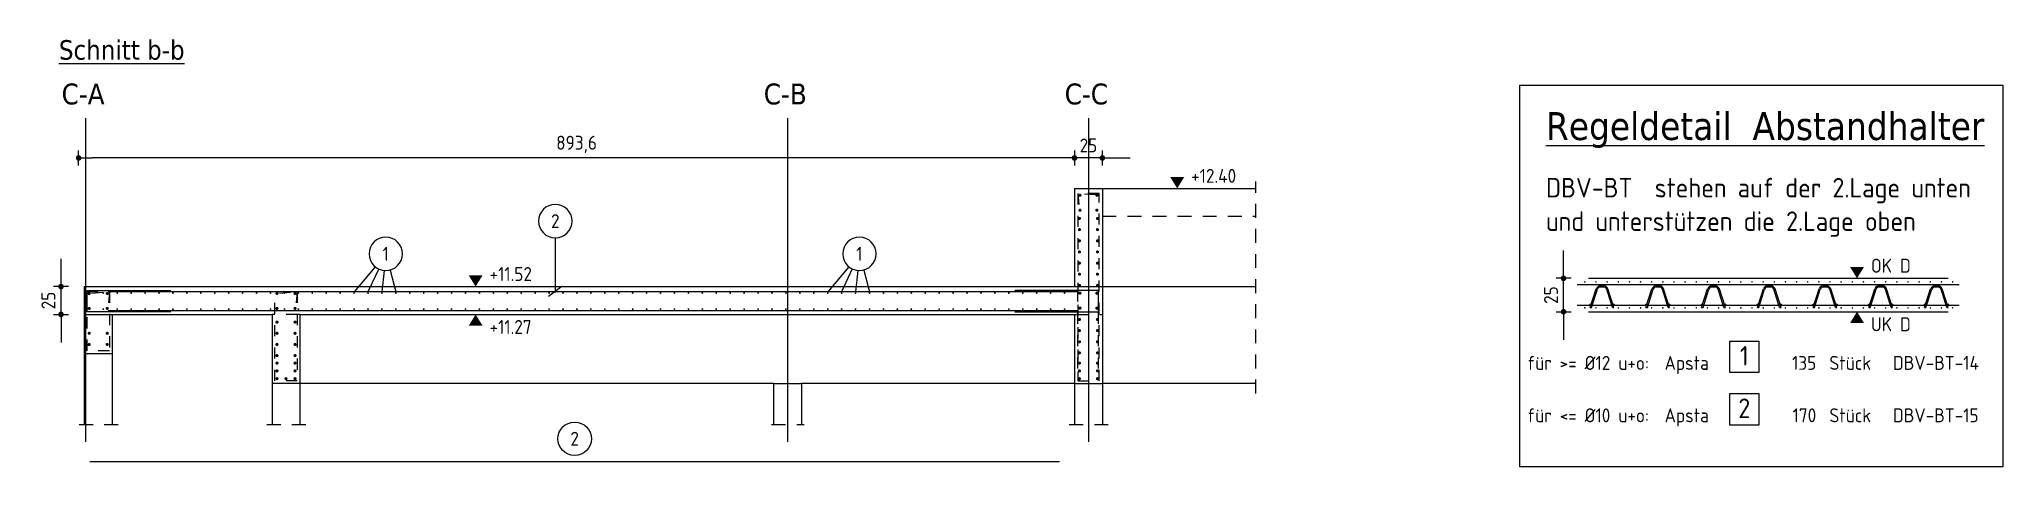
# Model space of a CAD drawing. Extents: x -3 to 123, y 0 to 106.
# Drawn here: x 23.18 to 40.79, y 63.82 to 67.65 of the extents above; entities that cross this region are included whole.
import ezdxf
from ezdxf.enums import TextEntityAlignment as Align

# ---------------------------------------------------------------- set-up
doc = ezdxf.new("R2010")
doc.units = 0
doc.header["$LTSCALE"] = 0.5
doc.header["$MEASUREMENT"] = 0
doc.header["$PDMODE"] = 2
for name, pattern in [('AUSGEZOGEN', [1000.01, 1000, 0.01]), ('HIDDEN', [0.375, 0.25, -0.125]), ('HIDDEN2', [0.187, 0.125, -0.062])]:
    doc.linetypes.add(name, pattern=pattern)
doc.layers.get('0').update_dxf_attribs({"linetype": 'CONTINUOUS'})
doc.layers.get('Defpoints').update_dxf_attribs({"linetype": 'CONTINUOUS'})
for name, color, linetype in [('ACHSEN', 7, 'CONTINUOUS'), ('AFU', 9, 'CONTINUOUS'), ('APS', 7, 'CONTINUOUS'), ('BETON', 7, 'CONTINUOUS'), ('koten', 7, 'CONTINUOUS'), ('MASSE', 7, 'CONTINUOUS'), ('RND', 7, 'CONTINUOUS'), ('SCHNITTE', 7, 'CONTINUOUS'), ('TEXT', 7, 'CONTINUOUS'), ('UZ', 7, 'CONTINUOUS'), ('VERDECKT', 7, 'CONTINUOUS')]:
    doc.layers.add(name, color=color, linetype=linetype)
doc.styles.add('HELV', font='tahoma.ttf')
doc.styles.get("Standard").update_dxf_attribs({"font": 'iso'})
doc.styles.add('TXT', font='isocp.shx')
doc.linetypes.add('AFU_50K', pattern='A,0.15,["/",Standard,S=0.2,R=0,X=-0.01,Y=-0.1],0.07,["/",Standard,S=0.2,R=0,X=-0.01,Y=-0.1],0.15', length=0.37)
doc.linetypes.add('AFU_50L', pattern='A,0.75,["/",Standard,S=0.2,R=0,X=-0.01,Y=-0.1],0.07,["/",Standard,S=0.2,R=0,X=-0.01,Y=-0.1],0.75', length=1.57)
doc.dimstyles.new('DOT_I', dxfattribs={"dimscale": 0.5, "dimtxt": 0.25, "dimasz": 0.25, "dimexe": 0.1, "dimexo": 0.3, "dimgap": 0.1, "dimtad": 1, "dimdec": 3, "dimzin": 3, "dimtxsty": 'TXT', "dimblk": 'DOT', "dimblk1": 'DOT', "dimblk2": 'DOT', "dimsah": 1, "dimcen": 0.1, "dimse1": 1, "dimse2": 1, "dimazin": 0, "dimtfac": 1, "dimtdec": 4, "dimtix": 1, "dimtmove": 2, "dimatfit": 3, "dimldrblk": 'DOT', "dimfxl": 0.7, "dimfxlon": 1, "dimtvp": 1, "dimtolj": 1, "dimtzin": 0, "dimarcsym": 0})

msp = doc.modelspace()

# ---------------------------------------------------------------- texts
at = {"layer": 'ACHSEN', "color": 6, "linetype": 'AUSGEZOGEN', "style": 'HELV'}
for s, p in [('C-A', (23.3774, 67.0679)), ('C-B', (29.6774, 67.0679)), ('C-C', (32.3774, 67.0679))]:
    msp.add_text(s, height=0.1875, dxfattribs=at).set_placement(p)
at = {"layer": 'TEXT', "color": 1, "linetype": 'AUSGEZOGEN', "style": 'HELV'}
msp.add_text('%%USchnitt b-b', height=0.175, dxfattribs=at).set_placement((23.3534, 67.4693))
at = {"layer": 'TEXT', "color": 6, "linetype": 'Continuous', "style": 'HELV'}
msp.add_text('%%URegeldetail  Abstandhalter', height=0.25, dxfattribs=at).set_placement((36.6961, 66.6739), align=Align.BOTTOM_LEFT)
at = {"layer": 'TEXT', "color": 1, "linetype": 'Continuous', "style": 'TXT'}
for s, p in [('DBV-BT  stehen auf der 2.Lage unten', (36.6961, 66.1815)), ('und unterstützen die 2.Lage oben', (36.6961, 65.8815))]:
    msp.add_text(s, height=0.175, dxfattribs=at).set_placement(p, align=Align.BOTTOM_LEFT)
at = {"layer": 'TEXT', "color": 7, "linetype": 'AUSGEZOGEN', "style": 'TXT'}
for s, p in [('für >= %%C12 u+o:', (36.5275, 64.6879)), ('für <= %%C10 u+o:', (36.5275, 64.2181))]:
    msp.add_text(s, height=0.125, dxfattribs=at).set_placement(p)

# ---------------------------------------------------------------- blocks, each defined once
blk = doc.blocks.new('okrd_o')
at = {"layer": 'koten', "color": 7, "linetype": 'Continuous'}
blk.add_solid([(-0.125, 0.202), (0.125, 0.202), (0, 0)], dxfattribs=at)
at = {"layer": 'koten', "style": 'TXT'}
blk.add_attdef('OKRD', (0.25, 0.1), '', height=0.25, dxfattribs=at)
blk = doc.blocks.new('okrd_u')
at = {"layer": 'koten', "color": 7, "linetype": 'Continuous'}
blk.add_solid([(-0.125, -0.202), (0.125, -0.202), (0, 0)], dxfattribs=at)
at = {"layer": 'koten', "style": 'TXT'}
blk.add_attdef('OKRD', (0.25, -0.35), '', height=0.25, dxfattribs=at)
blk = doc.blocks.new('DOT')
at = {"color": 0, "linetype": 'ByBlock'}
for p, q in [((0, 0), (-1, 0)), ((0, 0.54), (0, -0.54))]:
    blk.add_line(p, q, dxfattribs=at)
at = {"color": 0, "linetype": 'ByBlock', "const_width": 0.2}
blk.add_lwpolyline([(-0.1, 0, 1), (0.1, 0, 1)], format="xyb", close=True, dxfattribs=at)
blk = doc.blocks.new('*D111')
at = {"layer": 'Defpoints', "color": 0, "linetype": 'AUSGEZOGEN', "transparency": 16777216}
for p in [(23.53, 66.588), (23.53, 66.588), (32.466, 66.588)]:
    blk.add_point(p, dxfattribs=at)
at = {"layer": 'MASSE', "color": 0, "linetype": 'AUSGEZOGEN', "lineweight": -2, "transparency": 16777216}
blk.add_line((32.341, 66.588), (23.655, 66.588), dxfattribs=at)
at = {"layer": 'MASSE', "color": 0, "linetype": 'AUSGEZOGEN', "lineweight": -2, "transparency": 16777216, "xscale": 0.125, "yscale": 0.125, "zscale": 0.125, "rotation": 180}
blk.add_blockref('DOT', (23.53, 66.588), dxfattribs=at)
at = {"layer": 'MASSE', "color": 0, "linetype": 'AUSGEZOGEN', "lineweight": -2, "transparency": 16777216, "xscale": 0.125, "yscale": 0.125, "zscale": 0.125}
blk.add_blockref('DOT', (32.466, 66.588), dxfattribs=at)
at = {"layer": 'MASSE', "color": 0, "linetype": 'AUSGEZOGEN', "transparency": 16777216, "insert": (27.998, 66.71), "char_height": 0.125, "attachment_point": 5, "style": 'TXT'}
blk.add_mtext('\\A1;893,6', dxfattribs=at)
blk = doc.blocks.new('*D112')
at = {"layer": 'Defpoints', "color": 0, "linetype": 'AUSGEZOGEN', "transparency": 16777216}
for p in [(23.372, 65.435), (23.372, 65.435), (23.372, 65.185)]:
    blk.add_point(p, dxfattribs=at)
at = {"layer": 'MASSE', "color": 0, "linetype": 'AUSGEZOGEN', "lineweight": -2, "transparency": 16777216}
for p, q in [((23.372, 65.56), (23.372, 65.685)), ((23.372, 65.185), (23.372, 65.435)), ((23.372, 65.06), (23.372, 64.935))]:
    blk.add_line(p, q, dxfattribs=at)
at = {"layer": 'MASSE', "color": 0, "linetype": 'AUSGEZOGEN', "lineweight": -2, "transparency": 16777216, "xscale": 0.125, "yscale": 0.125, "zscale": 0.125}
for p, rotation in [((23.372, 65.435), 270), ((23.372, 65.185), 90)]:
    blk.add_blockref('DOT', p, dxfattribs=dict(at, rotation=rotation))
at = {"layer": 'MASSE', "color": 0, "linetype": 'AUSGEZOGEN', "transparency": 16777216, "insert": (23.259, 65.31), "char_height": 0.125, "attachment_point": 5, "rotation": 90, "style": 'TXT'}
blk.add_mtext('\\A1;25', dxfattribs=at)
blk = doc.blocks.new('*D113')
at = {"layer": 'Defpoints', "color": 0, "linetype": 'AUSGEZOGEN', "transparency": 16777216}
for p in [(32.466, 66.588), (32.466, 66.588), (32.716, 66.588)]:
    blk.add_point(p, dxfattribs=at)
at = {"layer": 'MASSE', "color": 0, "linetype": 'AUSGEZOGEN', "lineweight": -2, "transparency": 16777216}
for p, q in [((32.341, 66.588), (32.216, 66.588)), ((32.716, 66.588), (32.466, 66.588)), ((32.841, 66.588), (32.966, 66.588))]:
    blk.add_line(p, q, dxfattribs=at)
at = {"layer": 'MASSE', "color": 0, "linetype": 'AUSGEZOGEN', "lineweight": -2, "transparency": 16777216, "xscale": 0.125, "yscale": 0.125, "zscale": 0.125}
blk.add_blockref('DOT', (32.466, 66.588), dxfattribs=at)
at = {"layer": 'MASSE', "color": 0, "linetype": 'AUSGEZOGEN', "lineweight": -2, "transparency": 16777216, "xscale": 0.125, "yscale": 0.125, "zscale": 0.125, "rotation": 180}
blk.add_blockref('DOT', (32.716, 66.588), dxfattribs=at)
at = {"layer": 'MASSE', "color": 0, "linetype": 'AUSGEZOGEN', "transparency": 16777216, "insert": (32.591, 66.7), "char_height": 0.125, "attachment_point": 5, "style": 'TXT'}
blk.add_mtext('\\A1;25', dxfattribs=at)
blk = doc.blocks.new('RND_HIN')
at = {"layer": 'RND', "color": 7, "linetype": 'Continuous'}
blk.add_circle((0, 0), 0.3, dxfattribs=at)
at = {"layer": 'RND', "color": 7, "linetype": 'Continuous', "style": 'TXT'}
blk.add_attdef('POSI', text='', height=0.25, dxfattribs=at).set_placement((0, 0), align=Align.MIDDLE)
blk = doc.blocks.new('lei_gre')
at = {"layer": 'RND', "color": 7, "linetype": 'Continuous'}
for p, q in [((-0.09, -0.12), (0.09, 0.12)), ((0, 0.15), (0, -0.15))]:
    blk.add_line(p, q, dxfattribs=at)
blk = doc.blocks.new('APS_AUSZ')
at = {"layer": 'APS', "color": 1, "linetype": 'Continuous'}
blk.add_lwpolyline([(0.261, 0), (-0.261, 0), (-0.261, 0.565), (0.261, 0.565)], close=True, dxfattribs=at)
at = {"layer": 'APS', "color": 7, "linetype": 'Continuous', "style": 'TXT'}
for s, p in [('Apsta', (-1.43, 0.049)), ('Stück', (1.528, 0.049))]:
    blk.add_text(s, height=0.25, dxfattribs=at).set_placement(p)
at = {"layer": 'APS', "color": 1, "linetype": 'Continuous', "style": 'TXT'}
blk.add_attdef('POSA', text='', height=0.35, dxfattribs=at).set_placement((0, 0.126), align=Align.CENTER)
at = {"layer": 'APS', "color": 7, "linetype": 'Continuous', "style": 'TXT'}
blk.add_attdef('STKA', text='', height=0.25, dxfattribs=at).set_placement((1.291, 0.049), align=Align.RIGHT)
blk.add_attdef('ARTA', (2.668, 0.049), '', height=0.25, dxfattribs=at)
at = {"layer": 'APS', "style": 'TXT'}
blk.add_attdef('TEXTA', (3.962, 0.049), '', height=0.25, dxfattribs=at)
blk = doc.blocks.new('*D142')
at = {"layer": 'Defpoints', "color": 0, "linetype": 'AUSGEZOGEN', "transparency": 16777216}
for p in [(36.854, 65.509), (36.854, 65.509), (36.854, 65.209)]:
    blk.add_point(p, dxfattribs=at)
at = {"layer": 'MASSE', "color": 0, "linetype": 'AUSGEZOGEN', "lineweight": -2, "transparency": 16777216}
for p, q in [((36.854, 65.634), (36.854, 65.759)), ((36.854, 65.209), (36.854, 65.509)), ((36.854, 65.084), (36.854, 64.959))]:
    blk.add_line(p, q, dxfattribs=at)
at = {"layer": 'MASSE', "color": 0, "linetype": 'AUSGEZOGEN', "lineweight": -2, "transparency": 16777216, "xscale": 0.125, "yscale": 0.125, "zscale": 0.125}
for p, rotation in [((36.854, 65.509), 270), ((36.854, 65.209), 90)]:
    blk.add_blockref('DOT', p, dxfattribs=dict(at, rotation=rotation))
at = {"layer": 'MASSE', "color": 0, "linetype": 'AUSGEZOGEN', "transparency": 16777216, "insert": (36.741, 65.359), "char_height": 0.125, "attachment_point": 5, "rotation": 90, "style": 'TXT'}
blk.add_mtext('\\A1;25', dxfattribs=at)
blk = doc.blocks.new('152928')
at = {"layer": 'RND', "color": 9, "linetype": 'Continuous'}
for p, q in [((-0.098, -0.206), (-0.044, -0.039)), ((-0.085, -0.206), (-0.033, -0.043)), ((-0.002, -0.012), (0.019, -0.012)), ((-0.002, -0.023), (0.019, -0.023)), ((0.102, -0.206), (0.051, -0.043)), ((0.115, -0.206), (0.061, -0.039)), ((-0.098, -0.206), (-0.085, -0.206)), ((0.102, -0.206), (0.115, -0.206))]:
    blk.add_line(p, q, dxfattribs=at)
for centre in [(0.009, -0.006), (-0.093, -0.181), (0.111, -0.181)]:
    blk.add_circle(centre, 0.00579, dxfattribs=at)
for centre, radius, start, end in [((-0.002, -0.058), 0.0463, 90, 155), ((-0.002, -0.058), 0.0347, 90, 155), ((0.019, -0.058), 0.0463, 25, 90), ((0.019, -0.058), 0.0347, 25, 90)]:
    blk.add_arc(centre, radius, start, end, dxfattribs=at)

# ---------------------------------------------------------------- dimensions: what is measured, and where the dimension line sits
at = {"layer": 'MASSE', "color": 7, "linetype": 'AUSGEZOGEN'}
for base, p1, p2, override, picture, middle in [((23.5299, 66.5879), (32.466, 66.5879), (23.5299, 66.5879), {"dimdec": 1, "dimlfac": 100}, '*D111', (27.998, 66.7097)), ((32.466, 66.5879), (32.716, 66.5879), (32.466, 66.5879), {"dimdec": 0, "dimlfac": 100}, '*D113', (32.591, 66.7004))]:
    dim = msp.add_linear_dim(base=base, p1=p1, p2=p2, dimstyle='DOT_I', override=override, dxfattribs=at)
    dim.commit()
    dim.dimension.update_dxf_attribs({"geometry": picture, "text_midpoint": middle})
dim = msp.add_linear_dim(base=(36.8537, 65.5094), p1=(36.8537, 65.2094), p2=(36.8537, 65.5094), angle=90, text='25', dimstyle='DOT_I', override={"dimdec": 0, "dimlfac": 100}, dxfattribs=at)
dim.commit()
dim.dimension.update_dxf_attribs({"geometry": '*D142', "text_midpoint": (36.7412, 65.3594)})
dim = msp.add_linear_dim(base=(23.3715, 65.435), p1=(23.3715, 65.185), p2=(23.3715, 65.435), angle=90, dimstyle='DOT_I', override={"dimdec": 0, "dimlfac": 100}, dxfattribs=at)
dim.commit()
dim.dimension.update_dxf_attribs({"geometry": '*D112', "text_midpoint": (23.259, 65.31)})

# ---------------------------------------------------------------- linework, layer by layer
at = {"layer": 'ACHSEN', "color": 140, "linetype": 'AUSGEZOGEN'}
for p, q in [((23.591, 66.9459), (23.591, 64.0441)), ((29.891, 66.9459), (29.891, 64.0441)), ((32.591, 66.9459), (32.591, 64.0441))]:
    msp.add_line(p, q, dxfattribs=at)
at = {"layer": 'AFU', "color": 9, "linetype": 'AFU_50K'}
for p, q in [((32.466, 65.435), (32.716, 65.435)), ((23.581, 65.185), (23.831, 65.185)), ((29.766, 64.565), (30.016, 64.565))]:
    msp.add_line(p, q, dxfattribs=at)
at = {"layer": 'AFU', "color": 9, "linetype": 'AFU_50L'}
msp.add_line((32.716, 65.435), (34.0921, 65.435), dxfattribs=at)
at = {"layer": 'BETON', "color": 6, "linetype": 'AUSGEZOGEN'}
for p, q in [((32.466, 66.315), (32.716, 66.315)), ((32.466, 66.315), (32.466, 65.435)), ((32.716, 66.315), (32.716, 64.565)), ((23.581, 65.435), (32.466, 65.435)), ((23.581, 65.435), (23.581, 64.835)), ((37.0773, 65.5094), (40.3048, 65.5094)), ((37.0773, 65.2094), (40.3048, 65.2094)), ((23.831, 65.185), (23.831, 64.835)), ((23.831, 65.185), (25.266, 65.185)), ((25.266, 65.185), (25.266, 64.565)), ((25.516, 65.185), (32.466, 65.185)), ((25.516, 65.185), (25.516, 64.565)), ((32.466, 65.185), (32.466, 64.565)), ((23.581, 64.835), (23.831, 64.835)), ((25.516, 64.565), (25.266, 64.565)), ((32.466, 64.565), (32.716, 64.565))]:
    msp.add_line(p, q, dxfattribs=at)
at = {"layer": 'BETON', "color": 7, "linetype": 'AUSGEZOGEN'}
msp.add_line((32.716, 66.315), (34.0921, 66.315), dxfattribs=at)
at = {"layer": 'RND', "color": 102, "linetype": 'AUSGEZOGEN'}
for p, q in [((27.8073, 65.8716), (27.8073, 65.3818)), ((26.1899, 65.6132), (26.0016, 65.3873)), ((26.2224, 65.5926), (26.1266, 65.3873)), ((26.2709, 65.5792), (26.2516, 65.3873)), ((26.3244, 65.5835), (26.3766, 65.3873)), ((30.4399, 65.6132), (30.2516, 65.3873)), ((30.4724, 65.5926), (30.3766, 65.3873)), ((30.5209, 65.5792), (30.5016, 65.3873)), ((30.5744, 65.5835), (30.6266, 65.3873))]:
    msp.add_line(p, q, dxfattribs=at)
at = {"layer": 'RND', "color": 3, "linetype": 'HIDDEN2'}
for points in [[(32.6554, 66.256), (32.496, 66.27), (32.496, 64.59), (32.686, 64.59), (32.686, 66.27), (32.496, 66.27), (32.51, 66.1106)], [(23.6466, 65.376), (23.806, 65.39), (23.806, 64.86), (23.606, 64.86), (23.606, 65.39), (23.806, 65.39), (23.7921, 65.2306)], [(25.3316, 65.376), (25.491, 65.39), (25.491, 64.59), (25.291, 64.59), (25.291, 65.39), (25.491, 65.39), (25.4771, 65.2306)], [(32.6817, 64.7), (32.6817, 65.4), (32.4917, 65.4), (32.4917, 64.7)]]:
    msp.add_lwpolyline(points, dxfattribs=at)
at = {"layer": 'RND', "color": 3, "linetype": 'AUSGEZOGEN', "const_width": 0.014}
for points in [[(32.508, 66.2534, -1), (32.522, 66.2534, -1)], [(32.6734, 66.2534, 1), (32.6594, 66.2534, 1)], [(32.508, 66.1192, 1), (32.522, 66.1192, 1)], [(32.6734, 66.1192, -1), (32.6594, 66.1192, -1)], [(32.503, 66.0456, 1), (32.517, 66.0456, 1)], [(32.503, 65.9456, 1), (32.517, 65.9456, 1)], [(32.679, 66.0456, -1), (32.665, 66.0456, -1)], [(32.679, 65.9456, -1), (32.665, 65.9456, -1)], [(32.503, 65.8456, 1), (32.517, 65.8456, 1)], [(32.503, 65.7456, 1), (32.517, 65.7456, 1)], [(32.679, 65.8456, -1), (32.665, 65.8456, -1)], [(32.679, 65.7456, -1), (32.665, 65.7456, -1)], [(32.503, 65.6456, 1), (32.517, 65.6456, 1)], [(32.503, 65.5456, 1), (32.517, 65.5456, 1)], [(32.679, 65.6456, -1), (32.665, 65.6456, -1)], [(32.679, 65.5456, -1), (32.665, 65.5456, -1)], [(23.618, 65.3734, -1), (23.632, 65.3734, -1)], [(23.794, 65.3734, 1), (23.78, 65.3734, 1)], [(25.303, 65.3734, -1), (25.317, 65.3734, -1)], [(25.479, 65.3734, 1), (25.465, 65.3734, 1)], [(32.503, 65.4456, 1), (32.517, 65.4456, 1)], [(32.508, 65.376, -1), (32.522, 65.376, -1)], [(32.6734, 65.376, 1), (32.6594, 65.376, 1)], [(32.679, 65.4456, -1), (32.665, 65.4456, -1)], [(23.618, 65.2392, 1), (23.632, 65.2392, 1)], [(23.794, 65.2392, -1), (23.78, 65.2392, -1)], [(25.303, 65.2392, 1), (25.317, 65.2392, 1)], [(25.479, 65.2392, -1), (25.465, 65.2392, -1)], [(32.508, 65.2418, 1), (32.522, 65.2418, 1)], [(32.6734, 65.2418, -1), (32.6594, 65.2418, -1)], [(23.618, 65.0162, 1), (23.632, 65.0162, 1)], [(23.794, 65.0162, -1), (23.78, 65.0162, -1)], [(25.303, 65.1162, 1), (25.317, 65.1162, 1)], [(25.303, 65.0162, 1), (25.317, 65.0162, 1)], [(25.479, 65.1162, -1), (25.465, 65.1162, -1)], [(25.479, 65.0162, -1), (25.465, 65.0162, -1)], [(32.503, 65.1401, 1), (32.517, 65.1401, 1)], [(32.503, 65.0401, 1), (32.517, 65.0401, 1)], [(32.679, 65.1401, -1), (32.665, 65.1401, -1)], [(32.679, 65.0401, -1), (32.665, 65.0401, -1)], [(23.618, 64.9162, 1), (23.632, 64.9162, 1)], [(23.794, 64.9162, -1), (23.78, 64.9162, -1)], [(25.303, 64.9162, 1), (25.317, 64.9162, 1)], [(25.479, 64.9162, -1), (25.465, 64.9162, -1)], [(32.503, 64.9401, 1), (32.517, 64.9401, 1)], [(32.503, 64.8401, 1), (32.517, 64.8401, 1)], [(32.679, 64.9401, -1), (32.665, 64.9401, -1)], [(32.679, 64.8401, -1), (32.665, 64.8401, -1)], [(25.303, 64.8162, 1), (25.317, 64.8162, 1)], [(25.303, 64.7492, 1), (25.317, 64.7492, 1)], [(25.303, 64.6792, 1), (25.317, 64.6792, 1)], [(25.479, 64.8162, -1), (25.465, 64.8162, -1)], [(25.479, 64.7492, -1), (25.465, 64.7492, -1)], [(25.479, 64.6792, -1), (25.465, 64.6792, -1)], [(32.503, 64.7492, 1), (32.517, 64.7492, 1)], [(32.503, 64.6792, 1), (32.517, 64.6792, 1)], [(32.679, 64.7492, -1), (32.665, 64.7492, -1)], [(32.679, 64.6792, -1), (32.665, 64.6792, -1)], [(25.303, 64.6092, 1), (25.317, 64.6092, 1)], [(25.384, 64.6092, 1), (25.398, 64.6092, 1)], [(25.479, 64.6092, -1), (25.465, 64.6092, -1)], [(32.503, 64.6092, 1), (32.517, 64.6092, 1)], [(32.679, 64.6092, -1), (32.665, 64.6092, -1)]]:
    msp.add_lwpolyline(points, format="xyb", close=True, dxfattribs=at)
at = {"layer": 'RND', "color": 1, "linetype": 'AUSGEZOGEN'}
for points in [[(24.356, 65.21), (23.606, 65.21), (23.606, 65.4), (24.356, 65.4)], [(23.796, 65.39), (32.496, 65.39)], [(31.931, 65.21), (32.681, 65.21), (32.681, 65.4), (31.931, 65.4)], [(36.9773, 65.4544), (40.4048, 65.4544)], [(23.796, 65.22), (32.496, 65.22)], [(36.9773, 65.267), (40.4048, 65.267)], [(23.631, 63.8681), (32.331, 63.8681)]]:
    msp.add_lwpolyline(points, dxfattribs=at)
at = {"layer": 'RND', "color": 7, "linetype": 'AUSGEZOGEN'}
for points, const_width in [([(23.6226, 65.3773, -1), (23.6306, 65.3773, -1)], 0.008), ([(23.7476, 65.3773, -1), (23.7556, 65.3773, -1)], 0.008), ([(23.8726, 65.3773, -1), (23.8806, 65.3773, -1)], 0.008), ([(23.9976, 65.3773, -1), (24.0056, 65.3773, -1)], 0.008), ([(24.1226, 65.3773, -1), (24.1306, 65.3773, -1)], 0.008), ([(24.2476, 65.3773, -1), (24.2556, 65.3773, -1)], 0.008), ([(24.3726, 65.3773, -1), (24.3806, 65.3773, -1)], 0.008), ([(24.4976, 65.3773, -1), (24.5056, 65.3773, -1)], 0.008), ([(24.6226, 65.3773, -1), (24.6306, 65.3773, -1)], 0.008), ([(24.7476, 65.3773, -1), (24.7556, 65.3773, -1)], 0.008), ([(24.8726, 65.3773, -1), (24.8806, 65.3773, -1)], 0.008), ([(24.9976, 65.3773, -1), (25.0056, 65.3773, -1)], 0.008), ([(25.1226, 65.3773, -1), (25.1306, 65.3773, -1)], 0.008), ([(25.2476, 65.3773, -1), (25.2556, 65.3773, -1)], 0.008), ([(25.3726, 65.3773, -1), (25.3806, 65.3773, -1)], 0.008), ([(25.4976, 65.3773, -1), (25.5056, 65.3773, -1)], 0.008), ([(25.6226, 65.3773, -1), (25.6306, 65.3773, -1)], 0.008), ([(25.7476, 65.3773, -1), (25.7556, 65.3773, -1)], 0.008), ([(25.8726, 65.3773, -1), (25.8806, 65.3773, -1)], 0.008), ([(25.9976, 65.3773, -1), (26.0056, 65.3773, -1)], 0.008), ([(26.1226, 65.3773, -1), (26.1306, 65.3773, -1)], 0.008), ([(26.2476, 65.3773, -1), (26.2556, 65.3773, -1)], 0.008), ([(26.3726, 65.3773, -1), (26.3806, 65.3773, -1)], 0.008), ([(26.4976, 65.3773, -1), (26.5056, 65.3773, -1)], 0.008), ([(26.6226, 65.3773, -1), (26.6306, 65.3773, -1)], 0.008), ([(26.7476, 65.3773, -1), (26.7556, 65.3773, -1)], 0.008), ([(26.8726, 65.3773, -1), (26.8806, 65.3773, -1)], 0.008), ([(26.9976, 65.3773, -1), (27.0056, 65.3773, -1)], 0.008), ([(27.1226, 65.3773, -1), (27.1306, 65.3773, -1)], 0.008), ([(27.2476, 65.3773, -1), (27.2556, 65.3773, -1)], 0.008), ([(27.3726, 65.3773, -1), (27.3806, 65.3773, -1)], 0.008), ([(27.4976, 65.3773, -1), (27.5056, 65.3773, -1)], 0.008), ([(27.6226, 65.3773, -1), (27.6306, 65.3773, -1)], 0.008), ([(27.7476, 65.3773, -1), (27.7556, 65.3773, -1)], 0.008), ([(27.8726, 65.3773, -1), (27.8806, 65.3773, -1)], 0.008), ([(27.9976, 65.3773, -1), (28.0056, 65.3773, -1)], 0.008), ([(28.1226, 65.3773, -1), (28.1306, 65.3773, -1)], 0.008), ([(28.2476, 65.3773, -1), (28.2556, 65.3773, -1)], 0.008), ([(28.3726, 65.3773, -1), (28.3806, 65.3773, -1)], 0.008), ([(28.4976, 65.3773, -1), (28.5056, 65.3773, -1)], 0.008), ([(28.6226, 65.3773, -1), (28.6306, 65.3773, -1)], 0.008), ([(28.7476, 65.3773, -1), (28.7556, 65.3773, -1)], 0.008), ([(28.8726, 65.3773, -1), (28.8806, 65.3773, -1)], 0.008), ([(28.9976, 65.3773, -1), (29.0056, 65.3773, -1)], 0.008), ([(29.1226, 65.3773, -1), (29.1306, 65.3773, -1)], 0.008), ([(29.2476, 65.3773, -1), (29.2556, 65.3773, -1)], 0.008), ([(29.3726, 65.3773, -1), (29.3806, 65.3773, -1)], 0.008), ([(29.4976, 65.3773, -1), (29.5056, 65.3773, -1)], 0.008), ([(29.6226, 65.3773, -1), (29.6306, 65.3773, -1)], 0.008), ([(29.7476, 65.3773, -1), (29.7556, 65.3773, -1)], 0.008), ([(29.8726, 65.3773, -1), (29.8806, 65.3773, -1)], 0.008), ([(29.9976, 65.3773, -1), (30.0056, 65.3773, -1)], 0.008), ([(30.1226, 65.3773, -1), (30.1306, 65.3773, -1)], 0.008), ([(30.2476, 65.3773, -1), (30.2556, 65.3773, -1)], 0.008), ([(30.3726, 65.3773, -1), (30.3806, 65.3773, -1)], 0.008), ([(30.4976, 65.3773, -1), (30.5056, 65.3773, -1)], 0.008), ([(30.6226, 65.3773, -1), (30.6306, 65.3773, -1)], 0.008), ([(30.7476, 65.3773, -1), (30.7556, 65.3773, -1)], 0.008), ([(30.8726, 65.3773, -1), (30.8806, 65.3773, -1)], 0.008), ([(30.9976, 65.3773, -1), (31.0056, 65.3773, -1)], 0.008), ([(31.1226, 65.3773, -1), (31.1306, 65.3773, -1)], 0.008), ([(31.2476, 65.3773, -1), (31.2556, 65.3773, -1)], 0.008), ([(31.3726, 65.3773, -1), (31.3806, 65.3773, -1)], 0.008), ([(31.4976, 65.3773, -1), (31.5056, 65.3773, -1)], 0.008), ([(31.6226, 65.3773, -1), (31.6306, 65.3773, -1)], 0.008), ([(31.7476, 65.3773, -1), (31.7556, 65.3773, -1)], 0.008), ([(31.8726, 65.3773, -1), (31.8806, 65.3773, -1)], 0.008), ([(31.9976, 65.3773, -1), (32.0056, 65.3773, -1)], 0.008), ([(32.1226, 65.3773, -1), (32.1306, 65.3773, -1)], 0.008), ([(32.2476, 65.3773, -1), (32.2556, 65.3773, -1)], 0.008), ([(32.3726, 65.3773, -1), (32.3806, 65.3773, -1)], 0.008), ([(37.0448, 65.4805, 1), (37.0448, 65.4735, 1)], 0.007), ([(37.1448, 65.4805, 1), (37.1448, 65.4735, 1)], 0.007), ([(37.2448, 65.4805, 1), (37.2448, 65.4735, 1)], 0.007), ([(37.3448, 65.4805, 1), (37.3448, 65.4735, 1)], 0.007), ([(37.4448, 65.4805, 1), (37.4448, 65.4735, 1)], 0.007), ([(37.5448, 65.4805, 1), (37.5448, 65.4735, 1)], 0.007), ([(37.6448, 65.4805, 1), (37.6448, 65.4735, 1)], 0.007), ([(37.7448, 65.4805, 1), (37.7448, 65.4735, 1)], 0.007), ([(37.8448, 65.4805, 1), (37.8448, 65.4735, 1)], 0.007), ([(37.9448, 65.4805, 1), (37.9448, 65.4735, 1)], 0.007), ([(38.0448, 65.4805, 1), (38.0448, 65.4735, 1)], 0.007), ([(38.1448, 65.4805, 1), (38.1448, 65.4735, 1)], 0.007), ([(38.2448, 65.4805, 1), (38.2448, 65.4735, 1)], 0.007), ([(38.3448, 65.4805, 1), (38.3448, 65.4735, 1)], 0.007), ([(38.4448, 65.4805, 1), (38.4448, 65.4735, 1)], 0.007), ([(38.5448, 65.4805, 1), (38.5448, 65.4735, 1)], 0.007), ([(38.6448, 65.4805, 1), (38.6448, 65.4735, 1)], 0.007), ([(38.7448, 65.4805, 1), (38.7448, 65.4735, 1)], 0.007), ([(38.8448, 65.4805, 1), (38.8448, 65.4735, 1)], 0.007), ([(38.9448, 65.4805, 1), (38.9448, 65.4735, 1)], 0.007), ([(39.0448, 65.4805, 1), (39.0448, 65.4735, 1)], 0.007), ([(39.1448, 65.4805, 1), (39.1448, 65.4735, 1)], 0.007), ([(39.2448, 65.4805, 1), (39.2448, 65.4735, 1)], 0.007), ([(39.3448, 65.4805, 1), (39.3448, 65.4735, 1)], 0.007), ([(39.4448, 65.4805, 1), (39.4448, 65.4735, 1)], 0.007), ([(39.5448, 65.4805, 1), (39.5448, 65.4735, 1)], 0.007), ([(39.6448, 65.4805, 1), (39.6448, 65.4735, 1)], 0.007), ([(39.7448, 65.4805, 1), (39.7448, 65.4735, 1)], 0.007), ([(39.8448, 65.4805, 1), (39.8448, 65.4735, 1)], 0.007), ([(39.9448, 65.4805, 1), (39.9448, 65.4735, 1)], 0.007), ([(40.0448, 65.4805, 1), (40.0448, 65.4735, 1)], 0.007), ([(40.1448, 65.4805, 1), (40.1448, 65.4735, 1)], 0.007), ([(40.2448, 65.4805, 1), (40.2448, 65.4735, 1)], 0.007), ([(40.3448, 65.4805, 1), (40.3448, 65.4735, 1)], 0.007), ([(23.6226, 65.2327, 1), (23.6306, 65.2327, 1)], 0.008), ([(23.7476, 65.2327, 1), (23.7556, 65.2327, 1)], 0.008), ([(23.8726, 65.2327, 1), (23.8806, 65.2327, 1)], 0.008), ([(23.9976, 65.2327, 1), (24.0056, 65.2327, 1)], 0.008), ([(24.1226, 65.2327, 1), (24.1306, 65.2327, 1)], 0.008), ([(24.2476, 65.2327, 1), (24.2556, 65.2327, 1)], 0.008), ([(24.3726, 65.2327, 1), (24.3806, 65.2327, 1)], 0.008), ([(24.4976, 65.2327, 1), (24.5056, 65.2327, 1)], 0.008), ([(24.6226, 65.2327, 1), (24.6306, 65.2327, 1)], 0.008), ([(24.7476, 65.2327, 1), (24.7556, 65.2327, 1)], 0.008), ([(24.8726, 65.2327, 1), (24.8806, 65.2327, 1)], 0.008), ([(24.9976, 65.2327, 1), (25.0056, 65.2327, 1)], 0.008), ([(25.1226, 65.2327, 1), (25.1306, 65.2327, 1)], 0.008), ([(25.2476, 65.2327, 1), (25.2556, 65.2327, 1)], 0.008), ([(25.3726, 65.2327, 1), (25.3806, 65.2327, 1)], 0.008), ([(25.4976, 65.2327, 1), (25.5056, 65.2327, 1)], 0.008), ([(25.6226, 65.2327, 1), (25.6306, 65.2327, 1)], 0.008), ([(25.7476, 65.2327, 1), (25.7556, 65.2327, 1)], 0.008), ([(25.8726, 65.2327, 1), (25.8806, 65.2327, 1)], 0.008), ([(25.9976, 65.2327, 1), (26.0056, 65.2327, 1)], 0.008), ([(26.1226, 65.2327, 1), (26.1306, 65.2327, 1)], 0.008), ([(26.2476, 65.2327, 1), (26.2556, 65.2327, 1)], 0.008), ([(26.3726, 65.2327, 1), (26.3806, 65.2327, 1)], 0.008), ([(26.4976, 65.2327, 1), (26.5056, 65.2327, 1)], 0.008), ([(26.6226, 65.2327, 1), (26.6306, 65.2327, 1)], 0.008), ([(26.7476, 65.2327, 1), (26.7556, 65.2327, 1)], 0.008), ([(26.8726, 65.2327, 1), (26.8806, 65.2327, 1)], 0.008), ([(26.9976, 65.2327, 1), (27.0056, 65.2327, 1)], 0.008), ([(27.1226, 65.2327, 1), (27.1306, 65.2327, 1)], 0.008), ([(27.2476, 65.2327, 1), (27.2556, 65.2327, 1)], 0.008), ([(27.3726, 65.2327, 1), (27.3806, 65.2327, 1)], 0.008), ([(27.4976, 65.2327, 1), (27.5056, 65.2327, 1)], 0.008), ([(27.6226, 65.2327, 1), (27.6306, 65.2327, 1)], 0.008), ([(27.7476, 65.2327, 1), (27.7556, 65.2327, 1)], 0.008), ([(27.8726, 65.2327, 1), (27.8806, 65.2327, 1)], 0.008), ([(27.9976, 65.2327, 1), (28.0056, 65.2327, 1)], 0.008), ([(28.1226, 65.2327, 1), (28.1306, 65.2327, 1)], 0.008), ([(28.2476, 65.2327, 1), (28.2556, 65.2327, 1)], 0.008), ([(28.3726, 65.2327, 1), (28.3806, 65.2327, 1)], 0.008), ([(28.4976, 65.2327, 1), (28.5056, 65.2327, 1)], 0.008), ([(28.6226, 65.2327, 1), (28.6306, 65.2327, 1)], 0.008), ([(28.7476, 65.2327, 1), (28.7556, 65.2327, 1)], 0.008), ([(28.8726, 65.2327, 1), (28.8806, 65.2327, 1)], 0.008), ([(28.9976, 65.2327, 1), (29.0056, 65.2327, 1)], 0.008), ([(29.1226, 65.2327, 1), (29.1306, 65.2327, 1)], 0.008), ([(29.2476, 65.2327, 1), (29.2556, 65.2327, 1)], 0.008), ([(29.3726, 65.2327, 1), (29.3806, 65.2327, 1)], 0.008), ([(29.4976, 65.2327, 1), (29.5056, 65.2327, 1)], 0.008), ([(29.6226, 65.2327, 1), (29.6306, 65.2327, 1)], 0.008), ([(29.7476, 65.2327, 1), (29.7556, 65.2327, 1)], 0.008), ([(29.8726, 65.2327, 1), (29.8806, 65.2327, 1)], 0.008), ([(29.9976, 65.2327, 1), (30.0056, 65.2327, 1)], 0.008), ([(30.1226, 65.2327, 1), (30.1306, 65.2327, 1)], 0.008), ([(30.2476, 65.2327, 1), (30.2556, 65.2327, 1)], 0.008), ([(30.3726, 65.2327, 1), (30.3806, 65.2327, 1)], 0.008), ([(30.4976, 65.2327, 1), (30.5056, 65.2327, 1)], 0.008), ([(30.6226, 65.2327, 1), (30.6306, 65.2327, 1)], 0.008), ([(30.7476, 65.2327, 1), (30.7556, 65.2327, 1)], 0.008), ([(30.8726, 65.2327, 1), (30.8806, 65.2327, 1)], 0.008), ([(30.9976, 65.2327, 1), (31.0056, 65.2327, 1)], 0.008), ([(31.1226, 65.2327, 1), (31.1306, 65.2327, 1)], 0.008), ([(31.2476, 65.2327, 1), (31.2556, 65.2327, 1)], 0.008), ([(31.3726, 65.2327, 1), (31.3806, 65.2327, 1)], 0.008), ([(31.4976, 65.2327, 1), (31.5056, 65.2327, 1)], 0.008), ([(31.6226, 65.2327, 1), (31.6306, 65.2327, 1)], 0.008), ([(31.7476, 65.2327, 1), (31.7556, 65.2327, 1)], 0.008), ([(31.8726, 65.2327, 1), (31.8806, 65.2327, 1)], 0.008), ([(31.9976, 65.2327, 1), (32.0056, 65.2327, 1)], 0.008), ([(32.1226, 65.2327, 1), (32.1306, 65.2327, 1)], 0.008), ([(32.2476, 65.2327, 1), (32.2556, 65.2327, 1)], 0.008), ([(32.3726, 65.2327, 1), (32.3806, 65.2327, 1)], 0.008), ([(37.0448, 65.2409, -1), (37.0448, 65.2479, -1)], 0.007), ([(37.1448, 65.2409, -1), (37.1448, 65.2479, -1)], 0.007), ([(37.2448, 65.2409, -1), (37.2448, 65.2479, -1)], 0.007), ([(37.3448, 65.2409, -1), (37.3448, 65.2479, -1)], 0.007), ([(37.4448, 65.2409, -1), (37.4448, 65.2479, -1)], 0.007), ([(37.5448, 65.2409, -1), (37.5448, 65.2479, -1)], 0.007), ([(37.6448, 65.2409, -1), (37.6448, 65.2479, -1)], 0.007), ([(37.7448, 65.2409, -1), (37.7448, 65.2479, -1)], 0.007), ([(37.8448, 65.2409, -1), (37.8448, 65.2479, -1)], 0.007), ([(37.9448, 65.2409, -1), (37.9448, 65.2479, -1)], 0.007), ([(38.0448, 65.2409, -1), (38.0448, 65.2479, -1)], 0.007), ([(38.1448, 65.2409, -1), (38.1448, 65.2479, -1)], 0.007), ([(38.2448, 65.2409, -1), (38.2448, 65.2479, -1)], 0.007), ([(38.3448, 65.2409, -1), (38.3448, 65.2479, -1)], 0.007), ([(38.4448, 65.2409, -1), (38.4448, 65.2479, -1)], 0.007), ([(38.5448, 65.2409, -1), (38.5448, 65.2479, -1)], 0.007), ([(38.6448, 65.2409, -1), (38.6448, 65.2479, -1)], 0.007), ([(38.7448, 65.2409, -1), (38.7448, 65.2479, -1)], 0.007), ([(38.8448, 65.2409, -1), (38.8448, 65.2479, -1)], 0.007), ([(38.9448, 65.2409, -1), (38.9448, 65.2479, -1)], 0.007), ([(39.0448, 65.2409, -1), (39.0448, 65.2479, -1)], 0.007), ([(39.1448, 65.2409, -1), (39.1448, 65.2479, -1)], 0.007), ([(39.2448, 65.2409, -1), (39.2448, 65.2479, -1)], 0.007), ([(39.3448, 65.2409, -1), (39.3448, 65.2479, -1)], 0.007), ([(39.4448, 65.2409, -1), (39.4448, 65.2479, -1)], 0.007), ([(39.5448, 65.2409, -1), (39.5448, 65.2479, -1)], 0.007), ([(39.6448, 65.2409, -1), (39.6448, 65.2479, -1)], 0.007), ([(39.7448, 65.2409, -1), (39.7448, 65.2479, -1)], 0.007), ([(39.8448, 65.2409, -1), (39.8448, 65.2479, -1)], 0.007), ([(39.9448, 65.2409, -1), (39.9448, 65.2479, -1)], 0.007), ([(40.0448, 65.2409, -1), (40.0448, 65.2479, -1)], 0.007), ([(40.1448, 65.2409, -1), (40.1448, 65.2479, -1)], 0.007), ([(40.2448, 65.2409, -1), (40.2448, 65.2479, -1)], 0.007), ([(40.3448, 65.2409, -1), (40.3448, 65.2479, -1)], 0.007)]:
    msp.add_lwpolyline(points, format="xyb", close=True, dxfattribs=dict(at, const_width=const_width))
at = {"layer": 'SCHNITTE', "color": 3, "linetype": 'HIDDEN'}
for p, q in [((34.0921, 64.4765), (34.0921, 66.3781)), ((23.5342, 64.1998), (23.9046, 64.1998)), ((25.2192, 64.1998), (25.5896, 64.1998)), ((29.7484, 64.1998), (30.0408, 64.1998)), ((32.4192, 64.1998), (32.7896, 64.1998))]:
    msp.add_line(p, q, dxfattribs=at)
at = {"layer": 'TEXT', "color": 1, "linetype": 'AUSGEZOGEN'}
msp.add_lwpolyline([(36.4627, 67.2395), (40.7946, 67.2395), (40.7946, 63.8203), (36.4627, 63.8203)], close=True, dxfattribs=at)
at = {"layer": 'UZ', "color": 7, "linetype": 'AUSGEZOGEN'}
for p, q in [((23.581, 64.835), (23.581, 64.1998)), ((23.831, 64.835), (23.831, 64.1998)), ((25.266, 64.565), (25.266, 64.1998)), ((25.516, 64.565), (25.516, 64.1998)), ((29.766, 64.565), (25.516, 64.565)), ((29.766, 64.565), (29.766, 64.1998)), ((30.016, 64.565), (30.016, 64.1998)), ((32.466, 64.565), (30.016, 64.565)), ((32.466, 64.565), (32.466, 64.1998)), ((32.716, 64.565), (32.716, 64.1998)), ((34.0921, 64.565), (32.716, 64.565))]:
    msp.add_line(p, q, dxfattribs=at)
at = {"layer": 'VERDECKT', "color": 7, "linetype": 'HIDDEN'}
for p, q in [((32.716, 66.065), (34.0921, 66.065)), ((25.516, 65.185), (25.266, 65.185)), ((32.466, 65.185), (32.716, 65.185))]:
    msp.add_line(p, q, dxfattribs=at)

# ---------------------------------------------------------------- block references
at = {"layer": 'APS', "color": 1, "linetype": 'AUSGEZOGEN', "xscale": 0.5, "yscale": 0.5, "zscale": 0.5}
for p, values in [((38.4757, 64.6637), {'POSA': '1', 'STKA': '135', 'ARTA': 'DBV-BT-14'}), ((38.4757, 64.1938), {'POSA': '2', 'STKA': '170', 'ARTA': 'DBV-BT-15'})]:
    msp.add_blockref('APS_AUSZ', p, dxfattribs=at).add_auto_attribs(values)
at = {"layer": 'koten', "color": 7, "linetype": 'AUSGEZOGEN', "xscale": 0.5, "yscale": 0.5, "zscale": 0.5}
for name, p, values in [('okrd_o', (33.3876, 66.315), {'OKRD': '+12.40'}), ('okrd_o', (27.0924, 65.435), {'OKRD': '+11.52'}), ('okrd_u', (39.4873, 65.2094), {'OKRD': 'UK D'}), ('okrd_u', (27.0924, 65.185), {'OKRD': '+11.27'})]:
    msp.add_blockref(name, p, dxfattribs=at).add_auto_attribs(values)
at = {"layer": 'koten', "color": 1, "linetype": 'AUSGEZOGEN', "xscale": 0.5, "yscale": 0.5, "zscale": 0.5}
msp.add_blockref('okrd_o', (39.4873, 65.5094), dxfattribs=at).add_auto_attribs({'OKRD': 'OK D'})
at = {"layer": 'RND', "color": 7, "linetype": 'AUSGEZOGEN'}
ref = msp.add_blockref('RND_HIN', (27.8073, 66.0216), dxfattribs=dict(at, xscale=-0.5, yscale=0.5, zscale=0.5, rotation=180))
ref.add_attrib('POSI', '2', dxfattribs={"color": 7, "linetype": 'Continuous', "height": 0.125, "style": 'TXT'}).set_placement((27.8073, 66.0216), align=Align.MIDDLE)
ref = msp.add_blockref('RND_HIN', (26.2859, 65.7285), dxfattribs=dict(at, xscale=-0.5, yscale=0.5, zscale=0.5, rotation=180))
ref.add_attrib('POSI', '1', dxfattribs={"color": 7, "linetype": 'Continuous', "height": 0.125, "style": 'TXT'}).set_placement((26.2859, 65.7285), align=Align.MIDDLE)
ref = msp.add_blockref('RND_HIN', (30.5359, 65.7285), dxfattribs=dict(at, xscale=-0.5, yscale=0.5, zscale=0.5, rotation=180))
ref.add_attrib('POSI', '1', dxfattribs={"color": 7, "linetype": 'Continuous', "height": 0.125, "style": 'TXT'}).set_placement((30.5359, 65.7285), align=Align.MIDDLE)
at = {"layer": 'RND', "color": 7, "linetype": 'AUSGEZOGEN', "xscale": -0.5, "yscale": 0.5, "zscale": 0.5, "rotation": 90}
msp.add_blockref('lei_gre', (27.8073, 65.39), dxfattribs=at)
at = {"layer": 'RND', "color": 9, "linetype": 'Continuous'}
for p in [(37.191, 65.4544), (37.691, 65.4544), (38.191, 65.4544), (38.691, 65.4544), (39.191, 65.4544), (39.691, 65.4544), (40.191, 65.4544)]:
    msp.add_blockref('152928', p, dxfattribs=at)
at = {"layer": 'RND', "color": 7, "linetype": 'AUSGEZOGEN', "xscale": 0.5, "yscale": 0.5, "zscale": 0.5}
msp.add_blockref('RND_HIN', (27.981, 64.0705), dxfattribs=at).add_auto_attribs({'POSI': '2'})

msp.set_redraw_order([(e.dxf.handle, doc.entitydb.next_handle()) for e in msp.query("TEXT MTEXT ATTDEF DIMENSION ARC_DIMENSION")])  # texts and dimensions are drawn at this point

doc.saveas('drawing.dxf')
